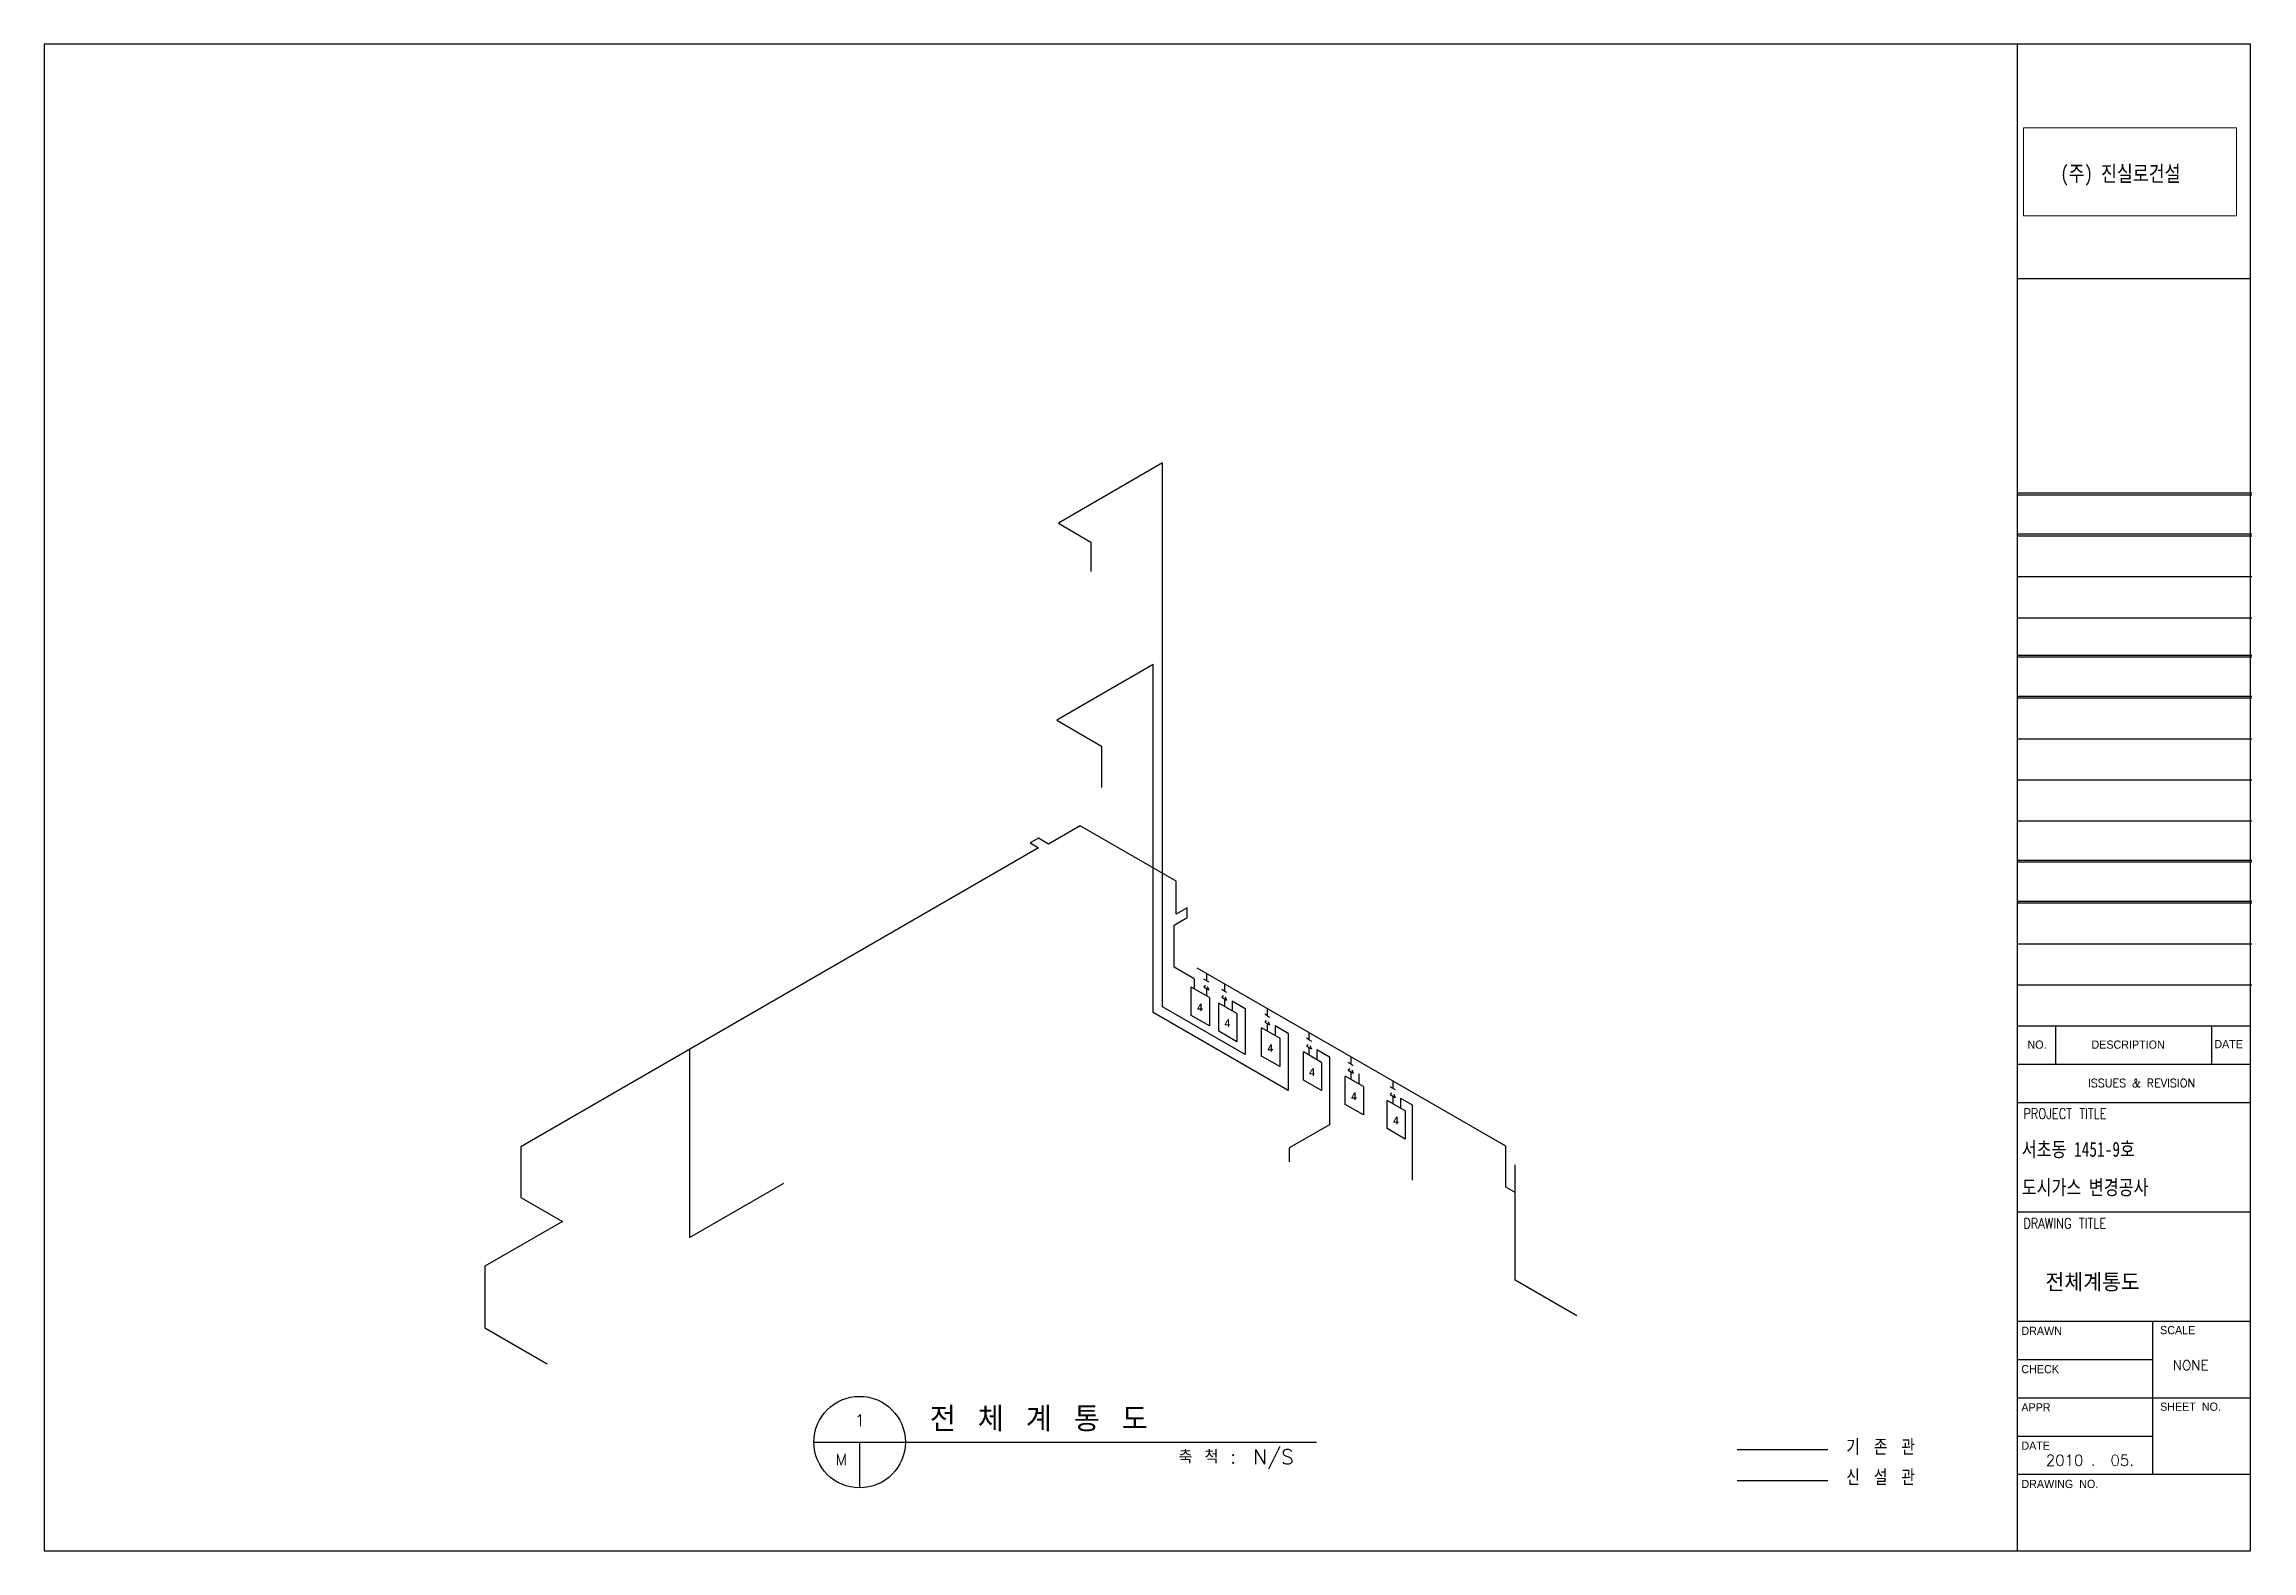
# Model space of a CAD drawing. Header units: millimetres. Extents: x 493970 to 609880, y -185954 to -114132.
# Drawn here: x 523938 to 564415, y -143634 to -116010 of the extents above; entities that cross this region are included whole.
import ezdxf
from ezdxf.enums import TextEntityAlignment as Align

# ---------------------------------------------------------------- set-up
doc = ezdxf.new("R2010")
doc.units = ezdxf.units.MM
doc.header["$LTSCALE"] = 600
for name, color, linetype in [('CEL', 7, 'Continuous'), ('GAS', 1, 'Continuous'), ('GTEXT', 2, 'Continuous'), ('기존관', 3, 'Continuous')]:
    doc.layers.add(name, color=color, linetype=linetype)
doc.styles.add('GHS', font='romans', dxfattribs={"bigfont": 'ghs'})
doc.styles.add('HGTXT', font='romans.shx', dxfattribs={"bigfont": 'whgtxt.shx'})
doc.styles.add('HSH', font='romans.shx', dxfattribs={"bigfont": 'ghs.shx'})
doc.styles.add('HTXTW', font='txt', dxfattribs={"bigfont": 'htxtw'})
doc.styles.add('ROMANS', font='Dotum.ttf', dxfattribs={"height": 250})
doc.styles.get("Standard").update_dxf_attribs({"font": 'txt.shx', "bigfont": 'whgtxt.shx'})
doc.styles.add('STYLE1', font='GungsuhChe.ttf')
doc.styles.add('굴림', font='', dxfattribs={"bigfont": '굴림'})
doc.styles.get('굴림').set_extended_font_data('Gulim', bold=True)

msp = doc.modelspace()

# ---------------------------------------------------------------- texts
at = {"style": 'STYLE1', "width": 0.8}
msp.add_text('(주) 진실로건설', height=290.7, dxfattribs=at).set_placement((560906, -118527))
for s, height, style, p in [('NO.', 150.4, 'ROMANS', (560301, -134428)), ('DESCRIPTION', 150.38, 'ROMANS', (561474, -134428)), ('DATE', 150.4, 'ROMANS', (563727, -134418)), ('ISSUES & REVISION', 150.38, 'GHS', (561410, -135133))]:
    msp.add_text(s, height=height, dxfattribs=dict(style=style)).set_placement(p)
at = {"width": 0.8}
for s, p in [('PROJECT TITLE', (560224, -135715)), ('DRAWING TITLE', (560224, -137725))]:
    msp.add_text(s, height=191.15, dxfattribs=at).set_placement(p)
at = {"layer": 'CEL', "style": 'ROMANS'}
for s, height, p in [('DRAWN', 150.4, (560190, -139676)), ('SCALE', 150.4, (562733, -139663)), ('CHECK', 150.4, (560190, -140377)), ('APPR', 150.4, (560190, -141079)), ('SHEET  NO.', 150.4, (562733, -141066)), ('DATE', 150.4, (560190, -141781)), ('DRAWING  NO.', 150.38, (560190, -142483))]:
    msp.add_text(s, height=height, dxfattribs=at).set_placement(p)
at = {"layer": 'GTEXT', "ltscale": 0.2, "style": '굴림'}
for p in [(545129, -133669), (545631, -133959), (546419, -134415), (547184, -134856), (547953, -135300), (548722, -135744)]:
    msp.add_text('4', height=139, dxfattribs=at).set_placement(p, align=Align.MIDDLE)
at = {"layer": 'GTEXT', "style": 'STYLE1', "width": 0.8}
for s, height, p in [('서초동 1451-9호', 271.79, (560196, -136408)), ('도시가스 변경공사', 271.8, (560196, -137107))]:
    msp.add_text(s, height=height, dxfattribs=at).set_placement(p)
at = {"layer": 'GTEXT', "lineweight": 13, "style": 'HGTXT'}
msp.add_text('전체계통도', height=326.7, dxfattribs=at).set_placement((560632, -138878))
at = {"layer": 'GTEXT'}
for s, height, style, p in [('NONE', 180.5, 'GHS', (562964, -140321)), ('1', 210, 'HSH', (538805, -141347)), (' M', 209.9, 'HSH', (538301, -142064)), ('N/S', 272.8, 'HSH', (546102, -142047))]:
    msp.add_text(s, height=height, dxfattribs=dict(at, style=style)).set_placement(p)
for s, height, p in [('전 체 계 통 도', 451.5, (540175, -141446)), ('축 척 :', 243.9, (544735, -142032))]:
    msp.add_text(s, height=height, dxfattribs=at).set_placement(p)
at = {"layer": 'GTEXT', "ltscale": 0.2, "style": 'HTXTW'}
for s, p in [('기 존 관', (556979, -141877)), ('신 설 관', (556979, -142432))]:
    msp.add_text(s, height=285.8, dxfattribs=at).set_placement(p)
at = {"layer": 'GTEXT', "style": 'GHS'}
msp.add_text('2010 .  05. ', height=200.51, dxfattribs=at).set_placement((561514, -141975), align=Align.MIDDLE_CENTER)

# ---------------------------------------------------------------- linework, layer by layer
for p, q in [((560114, -133258), (564415, -133258)), ((560114, -134010), (564393, -134010)), ((560114, -134010), (564393, -134010)), ((560815, -134010), (560815, -134711)), ((563677, -134010), (563677, -134711)), ((560114, -134711), (564393, -134711)), ((560114, -135413), (564393, -135413))]:
    msp.add_line(p, q)
at = {"lineweight": 9}
msp.add_lwpolyline([(560227, -117543), (564132, -117543), (564132, -119160), (560227, -119160)], close=True, dxfattribs=at)
at = {"layer": 'CEL'}
for p, q in [((564393, -116010), (523938, -116010)), ((523938, -116010), (523938, -143634)), ((560114, -116010), (560114, -143634)), ((564393, -143634), (564393, -116010)), ((560114, -120307), (564393, -120307)), ((560114, -124236), (564415, -124236)), ((560114, -124270), (564415, -124270)), ((560114, -124988), (564415, -124988)), ((560114, -125022), (564415, -125022)), ((560114, -125773), (564415, -125773)), ((560114, -126525), (564415, -126525)), ((560114, -127210), (564415, -127210)), ((560114, -127244), (564415, -127244)), ((560114, -127965), (564415, -127965)), ((560114, -127995), (564415, -127995)), ((560114, -128747), (564415, -128747)), ((560114, -129499), (564415, -129499)), ((560114, -130251), (564415, -130251)), ((560114, -130972), (564415, -130972)), ((560114, -131003), (564415, -131003)), ((560114, -131724), (564415, -131724)), ((560114, -131754), (564415, -131754)), ((560114, -132506), (564415, -132506)), ((560114, -137418), (564393, -137418)), ((560114, -139423), (564393, -139423)), ((562597, -142231), (562597, -139423)), ((560114, -140125), (562597, -140125)), ((560114, -140827), (564393, -140827)), ((560114, -141529), (562597, -141529)), ((560114, -142231), (564393, -142231)), ((523938, -143634), (564393, -143634))]:
    msp.add_line(p, q, dxfattribs=at)
at = {"layer": 'GAS'}
for p, q in [((544445, -123688), (542533, -124792)), ((544445, -133660), (544445, -123688)), ((542533, -124792), (543131, -125138)), ((543131, -125138), (543131, -125678)), ((544273, -127384), (542504, -128406)), ((544272, -127442), (544273, -127384)), ((544273, -133766), (544273, -127384)), ((542504, -128406), (543325, -128879)), ((543325, -128879), (543325, -129639)), ((542168, -130568), (542017, -130655)), ((542017, -130655), (542170, -130743)), ((542354, -130675), (542168, -130568)), ((542935, -130340), (542354, -130675)), ((544695, -131357), (542935, -130340)), ((542170, -130743), (532676, -136224)), ((544695, -131959), (544695, -131357)), ((544896, -131843), (544695, -131959)), ((544896, -132022), (544896, -131843)), ((544653, -132162), (544896, -132022)), ((544653, -132933), (544653, -132162)), ((545020, -133145), (544653, -132933)), ((545020, -133145), (545020, -133330)), ((550736, -136217), (545076, -132949)), ((545249, -133049), (545249, -133179)), ((545249, -133323), (545249, -133462)), ((545576, -133238), (545576, -133368)), ((545576, -133512), (545576, -133651)), ((545717, -133548), (545717, -133733)), ((545717, -133548), (545960, -133688)), ((546744, -135193), (544273, -133766)), ((545960, -134535), (544445, -133660)), ((545960, -133688), (545960, -134535)), ((546364, -133693), (546364, -133823)), ((546364, -133967), (546364, -134106)), ((546506, -134003), (546506, -134188)), ((546506, -134003), (546744, -134141)), ((546744, -134141), (546744, -135193)), ((547128, -134134), (547128, -134264)), ((535769, -134438), (535769, -137892)), ((547128, -134408), (547128, -134547)), ((547270, -134444), (547270, -134629)), ((547270, -134444), (547502, -134578)), ((547502, -134578), (547502, -135821)), ((547898, -134578), (547898, -134708)), ((547898, -134852), (547898, -134991)), ((548039, -134888), (548039, -135073)), ((548667, -135022), (548667, -135152)), ((548667, -135296), (548667, -135436)), ((548808, -135332), (548808, -135517)), ((548808, -135332), (549021, -135455)), ((549021, -135455), (549021, -136840)), ((547502, -135821), (546766, -136246)), ((532676, -136224), (532676, -137154)), ((546766, -136246), (546766, -136501)), ((550736, -136965), (550736, -136217)), ((550907, -138670), (550907, -136557)), ((532676, -137154), (533439, -137594)), ((535769, -137892), (537502, -136891)), ((550907, -137064), (550736, -136965)), ((533439, -137594), (532019, -138414)), ((532019, -138414), (532019, -139547)), ((552038, -139324), (550907, -138670)), ((532019, -139547), (533159, -140205)), ((554979, -142345), (556640, -142345))]:
    msp.add_line(p, q, dxfattribs=at)
at = {"layer": 'GTEXT'}
for p, q in [((545253, -133182), (545201, -133151)), ((545301, -133492), (544970, -133301)), ((544970, -133818), (544970, -133301)), ((545229, -133266), (545201, -133295)), ((545201, -133295), (545291, -133347)), ((545253, -133182), (545291, -133204)), ((545263, -133286), (545291, -133347)), ((545301, -133492), (545301, -133661)), ((545580, -133370), (545528, -133340)), ((545556, -133455), (545528, -133484)), ((545528, -133484), (545618, -133536)), ((545580, -133370), (545618, -133392)), ((545590, -133474), (545618, -133536)), ((545301, -134009), (544970, -133818)), ((545301, -133614), (545301, -134009)), ((545803, -133782), (545472, -133591)), ((545472, -134108), (545472, -133591)), ((545803, -133782), (545803, -133951)), ((545803, -133904), (545803, -134299)), ((546368, -133825), (546316, -133795)), ((546345, -133910), (546316, -133939)), ((546316, -133939), (546407, -133991)), ((546368, -133825), (546407, -133847)), ((546378, -133930), (546407, -133991)), ((545803, -134299), (545472, -134108)), ((546591, -134237), (546260, -134046)), ((546260, -134563), (546260, -134046)), ((546591, -134237), (546591, -134406)), ((546591, -134359), (546591, -134754)), ((547133, -134267), (547080, -134236)), ((547109, -134351), (547080, -134380)), ((547080, -134380), (547171, -134432)), ((547133, -134267), (547171, -134289)), ((547142, -134371), (547171, -134432)), ((546591, -134754), (546260, -134563)), ((547355, -134678), (547025, -134487)), ((547025, -135005), (547025, -134487)), ((547355, -134678), (547355, -134847)), ((547902, -134711), (547849, -134680)), ((547902, -134711), (547940, -134733)), ((547355, -135196), (547025, -135005)), ((547355, -134801), (547355, -135196)), ((548125, -135122), (547794, -134931)), ((547794, -135449), (547794, -134931)), ((547878, -134795), (547849, -134824)), ((547849, -134824), (547940, -134877)), ((547911, -134815), (547940, -134877)), ((548125, -135122), (548125, -135291)), ((548671, -135155), (548618, -135124)), ((548671, -135155), (548709, -135177)), ((548125, -135640), (547794, -135449)), ((548125, -135245), (548125, -135640)), ((548894, -135567), (548563, -135376)), ((548563, -135893), (548563, -135376)), ((548647, -135239), (548618, -135268)), ((548618, -135268), (548709, -135321)), ((548681, -135259), (548709, -135321)), ((548894, -135567), (548894, -135735)), ((548894, -136084), (548563, -135893)), ((548894, -135689), (548894, -136084)), ((538050, -141641), (547265, -141641)), ((538889, -141641), (538889, -142480))]:
    msp.add_line(p, q, dxfattribs=at)
msp.add_circle((538889, -141641), 839, dxfattribs=at)
at = {"layer": '기존관'}
msp.add_line((554979, -141777), (556640, -141777), dxfattribs=at)

msp.set_redraw_order([(e.dxf.handle, doc.entitydb.next_handle()) for e in msp.query("TEXT MTEXT ATTDEF DIMENSION ARC_DIMENSION")])  # texts and dimensions are drawn at this point

doc.saveas('drawing.dxf')
